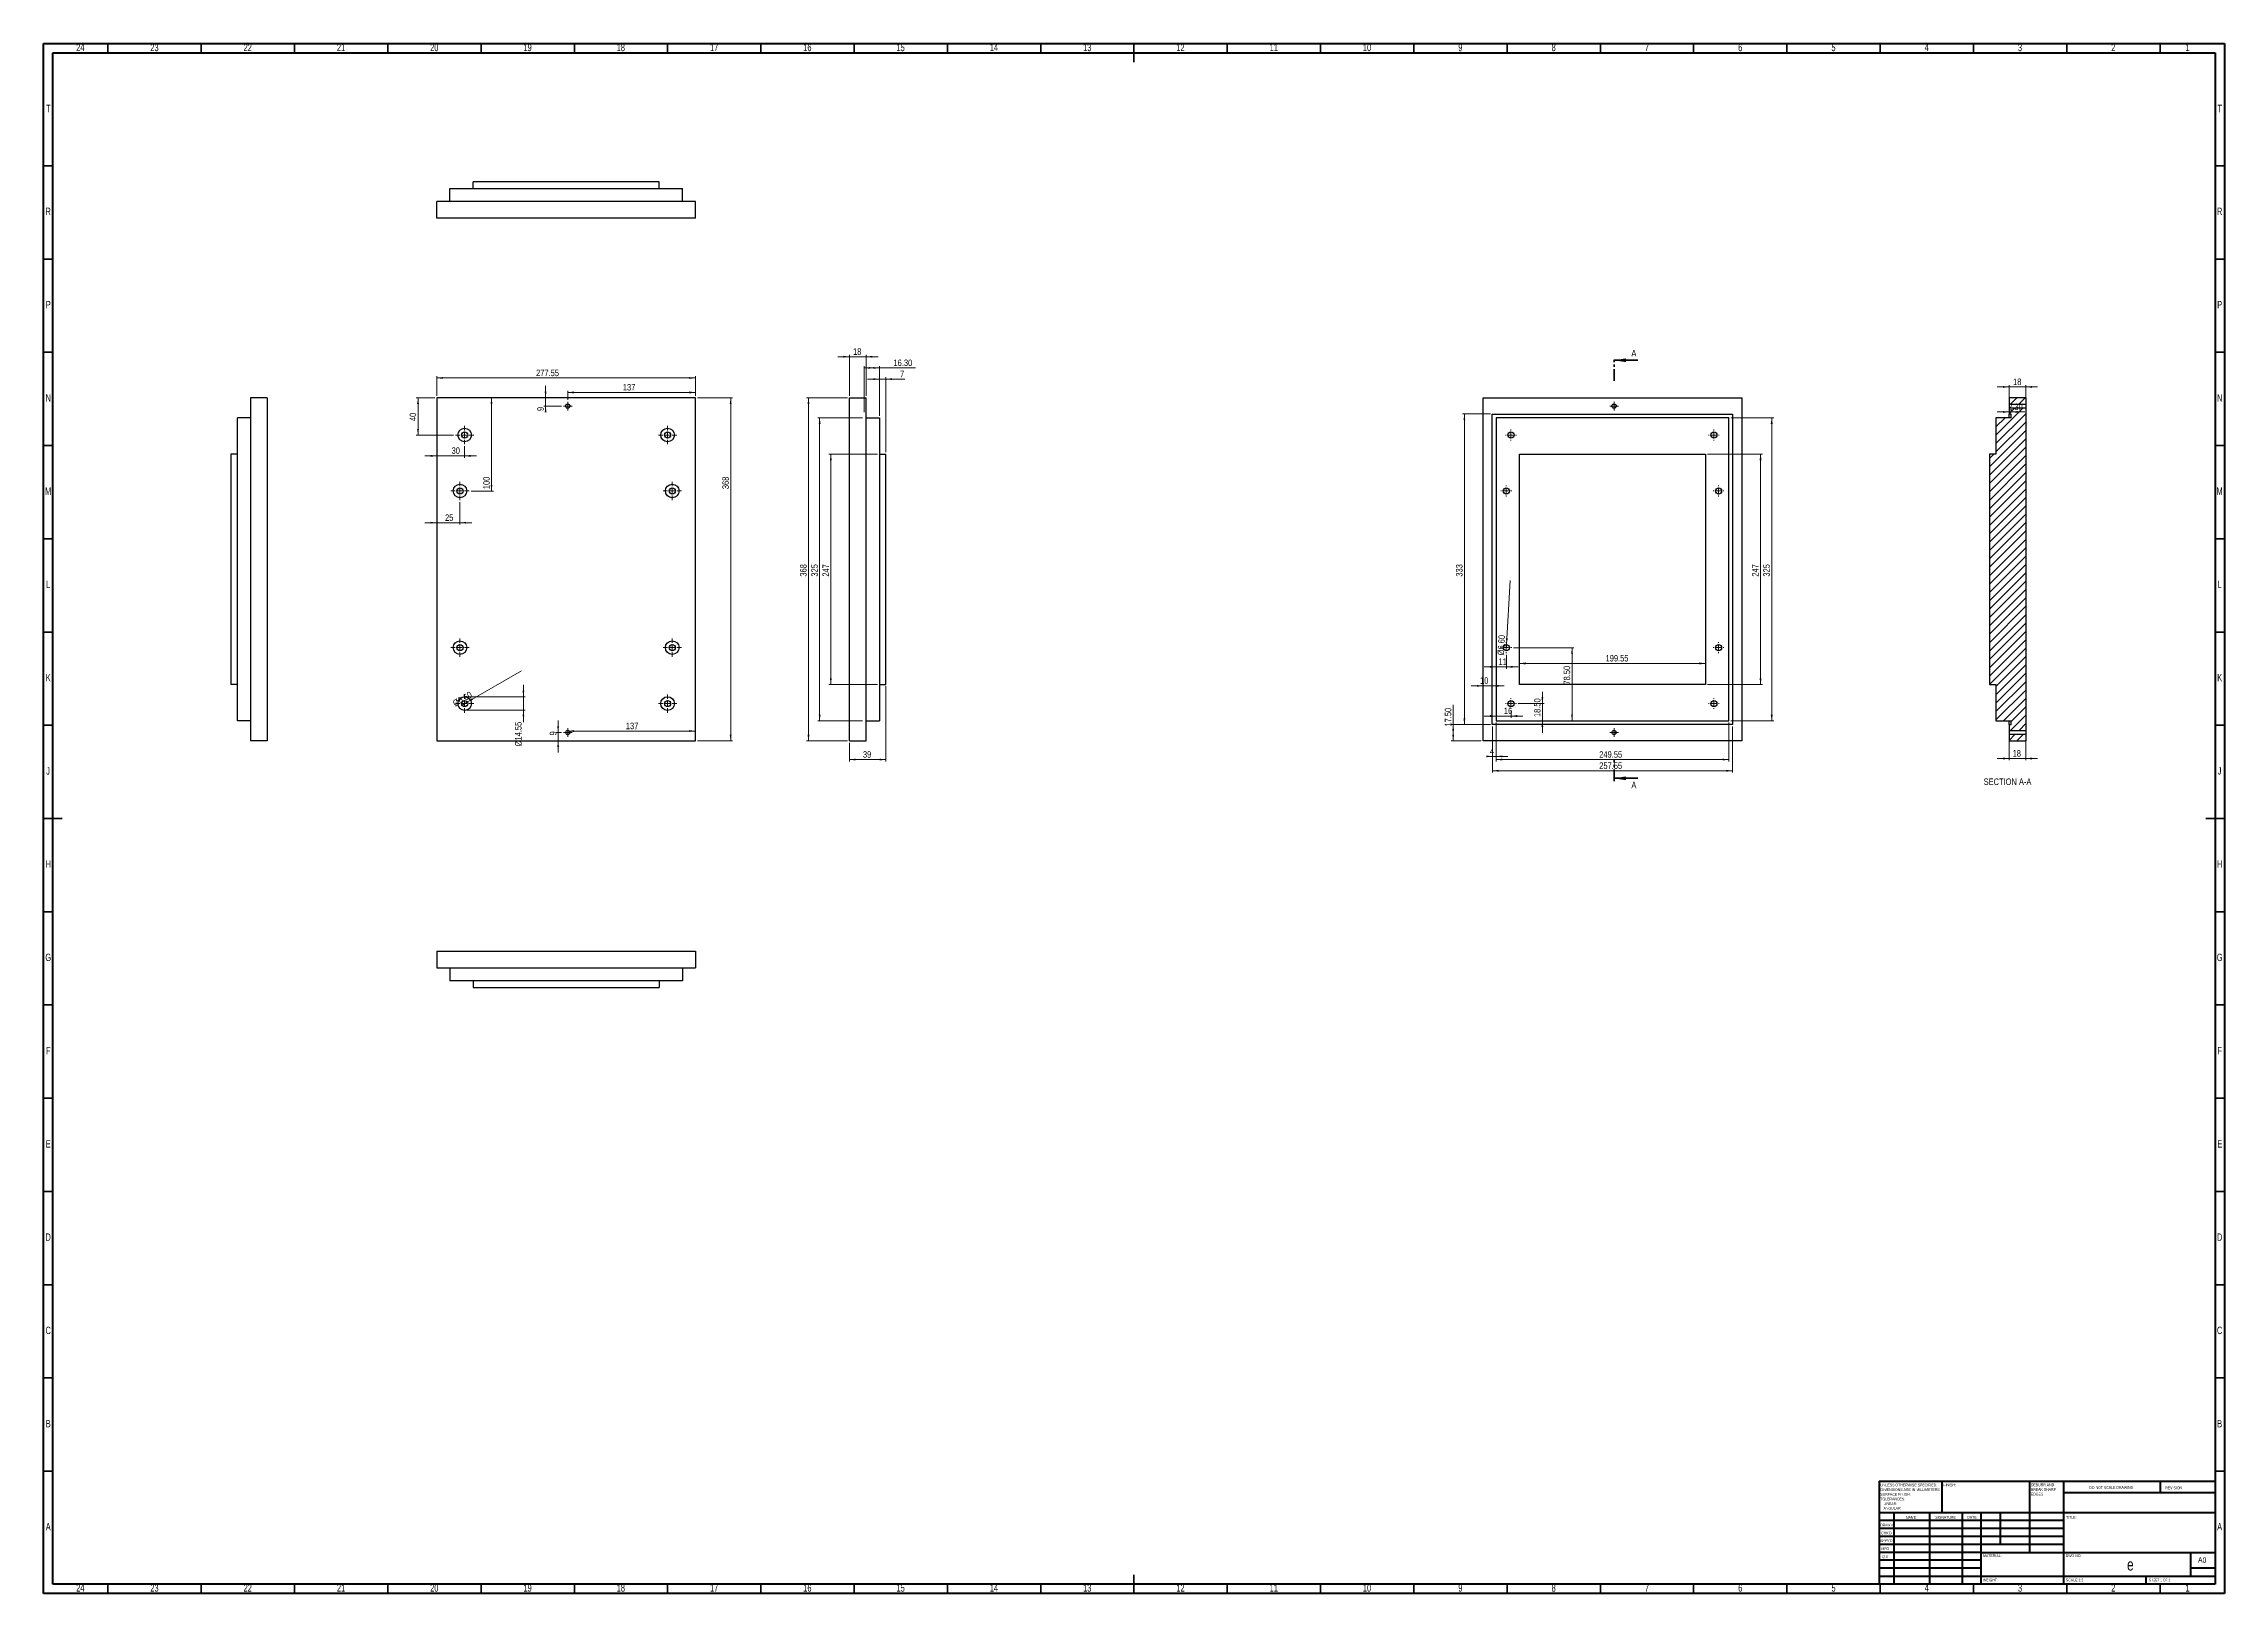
# Model space of a CAD drawing. Header units: millimetres. Extents: x 15 to 1184, y 5 to 836.
import ezdxf

# ---------------------------------------------------------------- set-up
doc = ezdxf.new("R2010")
doc.units = ezdxf.units.MM
doc.linetypes.add('PHANTOM', pattern=[12.7, 6.35, -1.27, 1.27, -1.27, 1.27, -1.27])
doc.styles.add('SLDTEXTSTYLE0', font='TXT', dxfattribs={"width": 0.75})
doc.styles.add('SLDTEXTSTYLE1', font='TXT', dxfattribs={"width": 0.686449})
doc.styles.add('SLDTEXTSTYLE2', font='TXT', dxfattribs={"width": 0.6875})
doc.dimstyles.new('SLDDIMSTYLE0', dxfattribs={"dimtxt": 3.5, "dimasz": 3.302, "dimexe": 0, "dimexo": 0.0625, "dimgap": 0.875, "dimtad": 1, "dimlfac": 2, "dimrnd": 1e-09, "dimzin": 12, "dimdsep": 46, "dimtxsty": 'SLDTEXTSTYLE0', "dimsah": 1, "dimcen": 0.09, "dimadec": 0, "dimazin": 3, "dimtfac": 1, "dimtofl": 0, "dimtmove": 0, "dimatfit": 3, "dimfxl": 0, "dimfrac": 2, "dimtolj": 1, "dimtzin": 12, "dimarcsym": 0})
doc.dimstyles.new('SLDDIMSTYLE1', dxfattribs={"dimtxt": 3.5, "dimasz": 3.302, "dimexe": 0, "dimexo": 0.0625, "dimgap": 0.875, "dimtad": 1, "dimlfac": 2, "dimrnd": 1e-09, "dimzin": 12, "dimdsep": 46, "dimtxsty": 'SLDTEXTSTYLE0', "dimsah": 1, "dimcen": 0.09, "dimadec": 0, "dimazin": 3, "dimtfac": 1, "dimtmove": 0, "dimatfit": 0, "dimfxl": 0, "dimfrac": 2, "dimtolj": 1, "dimtzin": 12, "dimarcsym": 0})
doc.dimstyles.new('SLDDIMSTYLE2', dxfattribs={"dimtxt": 3.5, "dimasz": 3.302, "dimexe": 0, "dimexo": 0.0625, "dimgap": 0.875, "dimtad": 1, "dimlfac": 2, "dimrnd": 1e-09, "dimzin": 4, "dimdsep": 46, "dimtxsty": 'SLDTEXTSTYLE0', "dimblk1": 'NONE', "dimsah": 1, "dimcen": 0, "dimadec": 0, "dimazin": 1, "dimtfac": 1, "dimtmove": 0, "dimatfit": 3, "dimldrblk": 'NONE', "dimfxl": 0, "dimfrac": 2, "dimtolj": 1, "dimtzin": 12, "dimarcsym": 0})
doc.dimstyles.new('SLDDIMSTYLE3', dxfattribs={"dimtxt": 3.5, "dimasz": 3.302, "dimexe": 0, "dimexo": 0.0625, "dimgap": 0.875, "dimtad": 1, "dimlfac": 2, "dimrnd": 1e-09, "dimzin": 4, "dimdsep": 46, "dimtxsty": 'SLDTEXTSTYLE0', "dimsah": 1, "dimcen": 0.09, "dimadec": 0, "dimazin": 1, "dimtfac": 1, "dimtofl": 0, "dimtmove": 0, "dimatfit": 3, "dimfxl": 0, "dimfrac": 2, "dimtolj": 1, "dimtzin": 12, "dimarcsym": 0})
doc.dimstyles.new('SLDDIMSTYLE4', dxfattribs={"dimtxt": 3.5, "dimasz": 3.302, "dimexe": 0, "dimexo": 0.0625, "dimgap": 0.875, "dimtad": 1, "dimlfac": 2, "dimrnd": 1e-09, "dimzin": 4, "dimdsep": 46, "dimtxsty": 'SLDTEXTSTYLE0', "dimsah": 1, "dimcen": 0.09, "dimadec": 0, "dimazin": 1, "dimtfac": 1, "dimtmove": 0, "dimatfit": 0, "dimfxl": 0, "dimfrac": 2, "dimtolj": 1, "dimtzin": 12, "dimarcsym": 0})

msp = doc.modelspace()

# ---------------------------------------------------------------- texts
at = {"color": 7, "linetype": 'Continuous', "lineweight": 0}
for s, insert, char_height, attachment_point, style in [('24', (34.6701, 835.9205), 3.96875, 2, 'SLDTEXTSTYLE0'), ('23', (74.4201, 835.9205), 3.96875, 2, 'SLDTEXTSTYLE0'), ('22', (124.4201, 835.9205), 3.96875, 2, 'SLDTEXTSTYLE0'), ('21', (174.4201, 835.9205), 3.96875, 2, 'SLDTEXTSTYLE0'), ('20', (224.4201, 835.9205), 3.96875, 2, 'SLDTEXTSTYLE0'), ('19', (274.4201, 835.9205), 3.96875, 2, 'SLDTEXTSTYLE0'), ('18', (324.4201, 835.9205), 3.96875, 2, 'SLDTEXTSTYLE0'), ('17', (374.4201, 835.9205), 3.96875, 2, 'SLDTEXTSTYLE0'), ('16', (424.4201, 835.9205), 3.96875, 2, 'SLDTEXTSTYLE0'), ('15', (474.4201, 835.9205), 3.96875, 2, 'SLDTEXTSTYLE0'), ('14', (524.4201, 835.9205), 3.96875, 2, 'SLDTEXTSTYLE0'), ('13', (574.4201, 835.9205), 3.96875, 2, 'SLDTEXTSTYLE0'), ('12', (624.4201, 835.9205), 3.96875, 2, 'SLDTEXTSTYLE0'), ('11', (674.4201, 835.9205), 3.96875, 2, 'SLDTEXTSTYLE0'), ('10', (724.4201, 835.9205), 3.96875, 2, 'SLDTEXTSTYLE0'), ('9', (774.46, 835.9205), 3.9688, 2, 'SLDTEXTSTYLE0'), ('8', (824.46, 835.9205), 3.9688, 2, 'SLDTEXTSTYLE0'), ('7', (874.46, 835.9205), 3.9688, 2, 'SLDTEXTSTYLE0'), ('6', (924.46, 835.9205), 3.9688, 2, 'SLDTEXTSTYLE0'), ('5', (974.46, 835.9205), 3.9688, 2, 'SLDTEXTSTYLE0'), ('4', (1024.46, 835.9205), 3.9688, 2, 'SLDTEXTSTYLE0'), ('3', (1074.46, 835.9205), 3.9688, 2, 'SLDTEXTSTYLE0'), ('2', (1124.46, 835.9205), 3.9688, 2, 'SLDTEXTSTYLE0'), ('1', (1164.21, 835.9205), 3.9688, 2, 'SLDTEXTSTYLE0'), ('T', (17.5501, 803.1705), 3.9688, 2, 'SLDTEXTSTYLE0'), ('T', (1181.5501, 803.1705), 3.9688, 2, 'SLDTEXTSTYLE0'), ('R', (17.4444, 748.0166), 3.9688, 2, 'SLDTEXTSTYLE0'), ('R', (1181.4444, 748.0166), 3.9688, 2, 'SLDTEXTSTYLE0'), ('P', (17.4848, 698.0166), 3.9688, 2, 'SLDTEXTSTYLE0'), ('P', (1181.4848, 698.0166), 3.9688, 2, 'SLDTEXTSTYLE0'), ('N', (17.4637, 648.0166), 3.9688, 2, 'SLDTEXTSTYLE0'), ('N', (1181.4637, 648.0166), 3.9688, 2, 'SLDTEXTSTYLE0'), ('M', (17.4237, 598.0166), 3.9688, 2, 'SLDTEXTSTYLE0'), ('M', (1181.4237, 598.0166), 3.9688, 2, 'SLDTEXTSTYLE0'), ('L', (17.4545, 548.0166), 3.9688, 2, 'SLDTEXTSTYLE0'), ('L', (1181.4545, 548.0166), 3.9688, 2, 'SLDTEXTSTYLE0'), ('K', (17.4885, 498.0166), 3.9688, 2, 'SLDTEXTSTYLE0'), ('K', (1181.4885, 498.0166), 3.9688, 2, 'SLDTEXTSTYLE0'), ('J', (17.4031, 448.0166), 3.9688, 2, 'SLDTEXTSTYLE0'), ('J', (1181.4031, 448.0166), 3.9688, 2, 'SLDTEXTSTYLE0'), ('SECTION A-A', (1067.7486, 441.958), 3.5, 2, 'SLDTEXTSTYLE0'), ('H', (17.4904, 398.0166), 3.9688, 2, 'SLDTEXTSTYLE0'), ('H', (1181.4904, 398.0166), 3.9688, 2, 'SLDTEXTSTYLE0'), ('G', (17.4867, 348.0166), 3.9688, 2, 'SLDTEXTSTYLE0'), ('G', (1181.4867, 348.0166), 3.9688, 2, 'SLDTEXTSTYLE0'), ('F', (17.4577, 298.0166), 3.9688, 2, 'SLDTEXTSTYLE0'), ('F', (1181.4577, 298.0166), 3.9688, 2, 'SLDTEXTSTYLE0'), ('E', (17.5078, 248.0166), 3.9688, 2, 'SLDTEXTSTYLE0'), ('E', (1181.5078, 248.0166), 3.9688, 2, 'SLDTEXTSTYLE0'), ('D', (17.4527, 198.0166), 3.9688, 2, 'SLDTEXTSTYLE0'), ('D', (1181.4527, 198.0166), 3.9688, 2, 'SLDTEXTSTYLE0'), ('C', (17.4587, 148.0166), 3.9688, 2, 'SLDTEXTSTYLE0'), ('C', (1181.4587, 148.0166), 3.9688, 2, 'SLDTEXTSTYLE0'), ('B', (17.4706, 98.0166), 3.9688, 2, 'SLDTEXTSTYLE0'), ('B', (1181.4706, 98.0166), 3.9688, 2, 'SLDTEXTSTYLE0'), ('FINISH:', (1033.3713, 63.9193), 1.5, 1, 'SLDTEXTSTYLE0'), ('DO NOT SCALE DRAWING', (1111.6146, 62.533), 1.5, 1, 'SLDTEXTSTYLE0'), ('REVISION', (1152.3276, 62.3349), 1.5, 1, 'SLDTEXTSTYLE0'), ('A', (17.4637, 42.7666), 3.9688, 2, 'SLDTEXTSTYLE0'), ('DRAWN', (999.6434, 42.3848), 1.5, 1, 'SLDTEXTSTYLE1'), ("CHK'D", (999.9392, 38.1619), 1.5, 1, 'SLDTEXTSTYLE0'), ('NAME', (1013.3222, 46.5015), 1.5, 1, 'SLDTEXTSTYLE0'), ('SIGNATURE', (1029.0336, 46.5618), 1.5, 1, 'SLDTEXTSTYLE0'), ('DATE', (1046.2147, 46.5762), 1.5, 1, 'SLDTEXTSTYLE0'), ('TITLE:', (1099.0902, 46.5762), 1.5, 1, 'SLDTEXTSTYLE0'), ('A', (1181.4637, 42.7666), 3.9688, 2, 'SLDTEXTSTYLE0'), ("APPV'D", (999.4017, 34.0659), 1.5, 1, 'SLDTEXTSTYLE0'), ('MFG', (1000.124, 29.7158), 1.5, 1, 'SLDTEXTSTYLE0'), ('Q.A', (1000.509, 25.5047), 1.5, 1, 'SLDTEXTSTYLE0'), ('MATERIAL:', (1054.6459, 25.9861), 1.5, 1, 'SLDTEXTSTYLE0'), ('DWG NO.', (1098.953, 25.9861), 1.5, 1, 'SLDTEXTSTYLE0'), ('A0', (1169.8712, 24.4064), 2.91042, 1, 'SLDTEXTSTYLE0'), ('WEIGHT:', (1054.6178, 12.9493), 1.4986, 1, 'SLDTEXTSTYLE0'), ('SCALE:1:2', (1099.074, 12.9001), 1.5, 1, 'SLDTEXTSTYLE0'), ('e', (1133.6041, 23.6069), 6.35, 2, 'SLDTEXTSTYLE0'), ('SHEET 1 OF 1', (1143.4783, 12.9001), 1.5, 1, 'SLDTEXTSTYLE2'), ('24', (34.6701, 9.9205), 3.96875, 2, 'SLDTEXTSTYLE0'), ('23', (74.4201, 9.9205), 3.96875, 2, 'SLDTEXTSTYLE0'), ('22', (124.4201, 9.9205), 3.96875, 2, 'SLDTEXTSTYLE0'), ('21', (174.4201, 9.9205), 3.96875, 2, 'SLDTEXTSTYLE0'), ('20', (224.4201, 9.9205), 3.96875, 2, 'SLDTEXTSTYLE0'), ('19', (274.4201, 9.9205), 3.96875, 2, 'SLDTEXTSTYLE0'), ('18', (324.4201, 9.9205), 3.96875, 2, 'SLDTEXTSTYLE0'), ('17', (374.4201, 9.9205), 3.96875, 2, 'SLDTEXTSTYLE0'), ('16', (424.4201, 9.9205), 3.96875, 2, 'SLDTEXTSTYLE0'), ('15', (474.4201, 9.9205), 3.96875, 2, 'SLDTEXTSTYLE0'), ('14', (524.4201, 9.9205), 3.96875, 2, 'SLDTEXTSTYLE0'), ('13', (574.4201, 9.9205), 3.96875, 2, 'SLDTEXTSTYLE0'), ('12', (624.4201, 9.9205), 3.96875, 2, 'SLDTEXTSTYLE0'), ('11', (674.4201, 9.9205), 3.96875, 2, 'SLDTEXTSTYLE0'), ('10', (724.4201, 9.9205), 3.96875, 2, 'SLDTEXTSTYLE0'), ('9', (774.46, 9.9205), 3.9688, 2, 'SLDTEXTSTYLE0'), ('8', (824.46, 9.9205), 3.9688, 2, 'SLDTEXTSTYLE0'), ('7', (874.46, 9.9205), 3.9688, 2, 'SLDTEXTSTYLE0'), ('6', (924.46, 9.9205), 3.9688, 2, 'SLDTEXTSTYLE0'), ('5', (974.46, 9.9205), 3.9688, 2, 'SLDTEXTSTYLE0'), ('4', (1024.46, 9.9205), 3.9688, 2, 'SLDTEXTSTYLE0'), ('3', (1074.46, 9.9205), 3.9688, 2, 'SLDTEXTSTYLE0'), ('2', (1124.46, 9.9205), 3.9688, 2, 'SLDTEXTSTYLE0'), ('1', (1164.21, 9.9205), 3.9688, 2, 'SLDTEXTSTYLE0')]:
    msp.add_mtext(s, dxfattribs=dict(at, insert=insert, char_height=char_height, attachment_point=attachment_point, style=style))
at = {"color": 7, "linetype": 'Continuous', "char_height": 3.5, "attachment_point": 1, "style": 'SLDTEXTSTYLE0'}
for insert in [(866.1248, 671.7348), (866.1248, 440.1995)]:
    msp.add_mtext('A', dxfattribs=dict(at, insert=insert))

# ---------------------------------------------------------------- blocks, each defined once
blk = doc.blocks.new('SW_NOTE_0')
at = {"color": 0, "linetype": 'Continuous', "lineweight": 0, "char_height": 1.5, "attachment_point": 1, "style": 'SLDTEXTSTYLE0'}
for s, insert in [('UNLESS OTHERWISE SPECIFIED:', (0, 1.9)), ('TOLERANCES:', (0, -5.6)), ('DIMENSIONS ARE IN MILLIMETERS', (0, -0.6)), ('SURFACE FINISH:', (0, -3.1)), ('ANGULAR:', (1.7, -10.6)), ('LINEAR:', (1.7, -8.1))]:
    blk.add_mtext(s, dxfattribs=dict(at, insert=insert))
blk = doc.blocks.new('SW_NOTE_1')
at = {"color": 0, "linetype": 'Continuous', "lineweight": 0, "char_height": 1.5, "attachment_point": 1, "style": 'SLDTEXTSTYLE0'}
for s, insert in [('DEBURR AND', (0, 1.9)), ('BREAK SHARP', (0, -0.6)), ('EDGES', (0, -3.1))]:
    blk.add_mtext(s, dxfattribs=dict(at, insert=insert))
blk = doc.blocks.new('_D')
at = {"color": 7, "linetype": 'Continuous', "lineweight": 18}
for p, q in [((225.7, 647.1), (225.7, 657.7)), ((364.5, 656.7), (225.7, 656.7)), ((364.5, 647.1), (364.5, 657.7))]:
    blk.add_line(p, q, dxfattribs=at)
for points in [[(225.7, 656.7), (229, 656.2), (229, 657.2)], [(364.5, 656.7), (361.2, 657.2), (361.2, 656.2)]]:
    blk.add_solid(points, dxfattribs=at)
at = {"color": 7, "linetype": 'Continuous', "lineweight": 18, "insert": (279, 661.2), "char_height": 3.5, "attachment_point": 1, "style": 'SLDTEXTSTYLE0'}
blk.add_mtext('277.55', dxfattribs=at)
blk = doc.blocks.new('_D_1')
at = {"color": 7, "linetype": 'Continuous', "lineweight": 18}
for p, q in [((365.5, 646.1), (384.3, 646.1)), ((383.3, 462.1), (383.3, 646.1)), ((365.5, 462.1), (384.3, 462.1))]:
    blk.add_line(p, q, dxfattribs=at)
for points in [[(383.3, 646.1), (382.8, 642.8), (383.8, 642.8)], [(383.3, 462.1), (383.8, 465.4), (382.8, 465.4)]]:
    blk.add_solid(points, dxfattribs=at)
at = {"color": 7, "linetype": 'Continuous', "lineweight": 18, "insert": (378.8, 597.1), "char_height": 3.5, "attachment_point": 1, "rotation": 90, "style": 'SLDTEXTSTYLE0'}
blk.add_mtext('368', dxfattribs=at)
blk = doc.blocks.new('_D_2')
at = {"color": 7, "linetype": 'Continuous', "lineweight": 18}
for p, q in [((364.5, 463.1), (364.5, 468.4)), ((296, 467.4), (364.5, 467.4))]:
    blk.add_line(p, q, dxfattribs=at)
for points in [[(296, 467.4), (299.3, 466.9), (299.3, 467.9)], [(364.5, 467.4), (361.2, 467.9), (361.2, 466.9)]]:
    blk.add_solid(points, dxfattribs=at)
at = {"color": 7, "linetype": 'Continuous', "lineweight": 18, "insert": (327.1, 471.9), "char_height": 3.5, "attachment_point": 1, "style": 'SLDTEXTSTYLE0'}
blk.add_mtext('137', dxfattribs=at)
blk = doc.blocks.new('_D_3')
at = {"color": 7, "linetype": 'Continuous', "lineweight": 18}
for p, q in [((290.8, 466.6), (290.8, 473)), ((292.6, 466.6), (289.8, 466.6)), ((290.8, 466.6), (290.8, 462.1)), ((290.8, 462.1), (290.8, 455.8))]:
    blk.add_line(p, q, dxfattribs=at)
for points in [[(290.8, 466.6), (291.3, 469.9), (290.3, 469.9)], [(290.8, 462.1), (290.3, 458.8), (291.3, 458.8)]]:
    blk.add_solid(points, dxfattribs=at)
at = {"color": 7, "linetype": 'Continuous', "lineweight": 18, "insert": (286.3, 465), "char_height": 3.5, "attachment_point": 1, "rotation": 90, "style": 'SLDTEXTSTYLE0'}
blk.add_mtext('9', dxfattribs=at)
blk = doc.blocks.new('_D_4')
at = {"color": 7, "linetype": 'Continuous', "lineweight": 18}
for p, q in [((284.1, 646.1), (284.1, 652.5)), ((284.1, 641.6), (284.1, 646.1)), ((292.6, 641.6), (283.1, 641.6)), ((284.1, 641.6), (284.1, 639))]:
    blk.add_line(p, q, dxfattribs=at)
for points in [[(284.1, 646.1), (284.6, 649.4), (283.6, 649.4)], [(284.1, 641.6), (283.6, 638.3), (284.6, 638.3)]]:
    blk.add_solid(points, dxfattribs=at)
at = {"color": 7, "linetype": 'Continuous', "lineweight": 18, "insert": (279.6, 639), "char_height": 3.5, "attachment_point": 1, "rotation": 90, "style": 'SLDTEXTSTYLE0'}
blk.add_mtext('9', dxfattribs=at)
blk = doc.blocks.new('_D_5')
at = {"color": 7, "linetype": 'Continuous', "lineweight": 18}
for p, q in [((224.7, 646.1), (214.7, 646.1)), ((215.7, 626.1), (215.7, 646.1)), ((234.8, 626.1), (214.7, 626.1))]:
    blk.add_line(p, q, dxfattribs=at)
for points in [[(215.7, 646.1), (215.2, 642.8), (216.2, 642.8)], [(215.7, 626.1), (216.2, 629.4), (215.2, 629.4)]]:
    blk.add_solid(points, dxfattribs=at)
at = {"color": 7, "linetype": 'Continuous', "lineweight": 18, "insert": (211.2, 633.6), "char_height": 3.5, "attachment_point": 1, "rotation": 90, "style": 'SLDTEXTSTYLE0'}
blk.add_mtext('40', dxfattribs=at)
blk = doc.blocks.new('_D_6')
at = {"color": 7, "linetype": 'Continuous', "lineweight": 18}
for p, q in [((240.7, 620.2), (240.7, 613.9)), ((225.7, 614.9), (219.4, 614.9)), ((240.7, 614.9), (225.7, 614.9)), ((240.7, 614.9), (247.1, 614.9))]:
    blk.add_line(p, q, dxfattribs=at)
for points in [[(225.7, 614.9), (222.4, 615.5), (222.4, 614.4)], [(240.7, 614.9), (244, 614.4), (244, 615.5)]]:
    blk.add_solid(points, dxfattribs=at)
at = {"color": 7, "linetype": 'Continuous', "lineweight": 18, "insert": (233.7, 619.5), "char_height": 3.5, "attachment_point": 1, "style": 'SLDTEXTSTYLE0'}
blk.add_mtext('30', dxfattribs=at)
blk = doc.blocks.new('_D_7')
at = {"color": 7, "linetype": 'Continuous', "lineweight": 18}
for p, q in [((238.2, 590.2), (238.2, 578.1)), ((225.7, 579.1), (219.4, 579.1)), ((238.2, 579.1), (225.7, 579.1)), ((238.2, 579.1), (244.6, 579.1))]:
    blk.add_line(p, q, dxfattribs=at)
for points in [[(225.7, 579.1), (222.4, 579.6), (222.4, 578.6)], [(238.2, 579.1), (241.5, 578.6), (241.5, 579.6)]]:
    blk.add_solid(points, dxfattribs=at)
at = {"color": 7, "linetype": 'Continuous', "lineweight": 18, "insert": (230.2, 583.6), "char_height": 3.5, "attachment_point": 1, "style": 'SLDTEXTSTYLE0'}
blk.add_mtext('25', dxfattribs=at)
blk = doc.blocks.new('_D_8')
at = {"color": 7, "linetype": 'Continuous', "lineweight": 18}
for p, q in [((255.1, 596.1), (255.1, 646.1)), ((244.1, 596.1), (256.1, 596.1))]:
    blk.add_line(p, q, dxfattribs=at)
for points in [[(255.1, 646.1), (254.6, 642.8), (255.6, 642.8)], [(255.1, 596.1), (255.6, 599.4), (254.6, 599.4)]]:
    blk.add_solid(points, dxfattribs=at)
at = {"color": 7, "linetype": 'Continuous', "lineweight": 18, "insert": (250.6, 597.1), "char_height": 3.5, "attachment_point": 1, "rotation": 90, "style": 'SLDTEXTSTYLE0'}
blk.add_mtext('100', dxfattribs=at)
blk = doc.blocks.new('_D_9')
at = {"color": 7, "linetype": 'Continuous', "lineweight": 18}
for p, q in [((296, 645), (296, 649.9)), ((296, 648.9), (364.5, 648.9)), ((364.5, 647.1), (364.5, 649.9))]:
    blk.add_line(p, q, dxfattribs=at)
for points in [[(296, 648.9), (299.3, 648.4), (299.3, 649.5)], [(364.5, 648.9), (361.2, 649.5), (361.2, 648.4)]]:
    blk.add_solid(points, dxfattribs=at)
at = {"color": 7, "linetype": 'Continuous', "lineweight": 18, "insert": (325.5, 653.5), "char_height": 3.5, "attachment_point": 1, "style": 'SLDTEXTSTYLE0'}
blk.add_mtext('137', dxfattribs=at)
blk = doc.blocks.new('_D_10')
at = {"color": 7, "linetype": 'Continuous', "lineweight": 18}
for p, q in [((272.2, 485.8), (272.2, 492.1)), ((241.7, 485.8), (273.2, 485.8)), ((272.2, 485.8), (272.2, 478.5)), ((241.7, 478.5), (273.2, 478.5)), ((272.2, 478.5), (272.2, 472.1))]:
    blk.add_line(p, q, dxfattribs=at)
for points in [[(272.2, 485.8), (272.7, 489.1), (271.7, 489.1)], [(272.2, 478.5), (271.7, 475.2), (272.7, 475.2)]]:
    blk.add_solid(points, dxfattribs=at)
at = {"color": 7, "linetype": 'Continuous', "lineweight": 18, "insert": (267.7, 459.2), "char_height": 3.5, "attachment_point": 1, "rotation": 90, "style": 'SLDTEXTSTYLE0'}
blk.add_mtext('%%c14.55', dxfattribs=at)
blk = doc.blocks.new('_D_11')
at = {"color": 7, "linetype": 'Continuous', "lineweight": 18}
for q in [(271.1, 499.7), (239.3, 481.3)]:
    blk.add_line((242.1, 482.9), q, dxfattribs=at)
blk.add_solid([(242.1, 482.9), (245.2, 484.2), (244.7, 485)], dxfattribs=at)
at = {"color": 7, "linetype": 'Continuous', "lineweight": 18, "insert": (233.9, 483.4), "char_height": 3.5, "attachment_point": 1, "rotation": 30, "style": 'SLDTEXTSTYLE0'}
blk.add_mtext('%%c6.60', dxfattribs=at)
blk = doc.blocks.new('_None')
blk = doc.blocks.new('SW_CENTERMARKSYMBOL_0')
at = {"color": 0, "linetype": 'Continuous', "lineweight": 0}
for p, q in [((-2.5, 0), (-4.88675, 0)), ((0, 0), (-1.25, 0)), ((0, 2.5), (0, 4.88675)), ((0, 0), (0, 1.25)), ((0, 0), (0, -1.25)), ((0, 0), (1.25, 0)), ((2.5, 0), (4.88675, 0)), ((0, -2.5), (0, -4.88675))]:
    blk.add_line(p, q, dxfattribs=at)
blk = doc.blocks.new('SW_CENTERMARKSYMBOL_1')
at = {"color": 0, "linetype": 'Continuous', "lineweight": 0}
for p, q in [((-2.5, 0), (-4.88675, 0)), ((0, 0), (-1.25, 0)), ((0, 2.5), (0, 4.88675)), ((0, 0), (0, 1.25)), ((0, 0), (0, -1.25)), ((0, 0), (1.25, 0)), ((2.5, 0), (4.88675, 0)), ((0, -2.5), (0, -4.88675))]:
    blk.add_line(p, q, dxfattribs=at)
blk = doc.blocks.new('SW_CENTERMARKSYMBOL_2')
at = {"color": 0, "linetype": 'Continuous', "lineweight": 0}
for p, q in [((-2.5, 0), (-4.88675, 0)), ((0, 0), (-1.25, 0)), ((0, 2.5), (0, 4.88675)), ((0, 0), (0, 1.25)), ((0, 0), (0, -1.25)), ((0, 0), (1.25, 0)), ((2.5, 0), (4.88675, 0)), ((0, -2.5), (0, -4.88675))]:
    blk.add_line(p, q, dxfattribs=at)
blk = doc.blocks.new('SW_CENTERMARKSYMBOL_3')
at = {"color": 0, "linetype": 'Continuous', "lineweight": 0}
for p, q in [((-2.5, 0), (-4.88675, 0)), ((0, 0), (-1.25, 0)), ((0, 2.5), (0, 4.88675)), ((0, 0), (0, 1.25)), ((0, 0), (0, -1.25)), ((0, 0), (1.25, 0)), ((2.5, 0), (4.88675, 0)), ((0, -2.5), (0, -4.88675))]:
    blk.add_line(p, q, dxfattribs=at)
blk = doc.blocks.new('SW_CENTERMARKSYMBOL_4')
at = {"color": 0, "linetype": 'Continuous', "lineweight": 0}
for p, q in [((-2.5, 0), (-4.88675, 0)), ((0, 0), (-1.25, 0)), ((0, 2.5), (0, 4.88675)), ((0, 0), (0, 1.25)), ((0, 0), (0, -1.25)), ((0, 0), (1.25, 0)), ((2.5, 0), (4.88675, 0)), ((0, -2.5), (0, -4.88675))]:
    blk.add_line(p, q, dxfattribs=at)
blk = doc.blocks.new('SW_CENTERMARKSYMBOL_5')
at = {"color": 0, "linetype": 'Continuous', "lineweight": 0}
for p, q in [((-2.5, 0), (-4.88675, 0)), ((0, 0), (-1.25, 0)), ((0, 2.5), (0, 4.88675)), ((0, 0), (0, 1.25)), ((0, 0), (0, -1.25)), ((0, 0), (1.25, 0)), ((2.5, 0), (4.88675, 0)), ((0, -2.5), (0, -4.88675))]:
    blk.add_line(p, q, dxfattribs=at)
blk = doc.blocks.new('SW_CENTERMARKSYMBOL_6')
at = {"color": 0, "linetype": 'Continuous', "lineweight": 0}
for p, q in [((-2.5, 0), (-4.88675, 0)), ((0, 0), (-1.25, 0)), ((0, 2.5), (0, 4.88675)), ((0, 0), (0, 1.25)), ((0, 0), (0, -1.25)), ((0, 0), (1.25, 0)), ((2.5, 0), (4.88675, 0)), ((0, -2.5), (0, -4.88675))]:
    blk.add_line(p, q, dxfattribs=at)
blk = doc.blocks.new('SW_CENTERMARKSYMBOL_7')
at = {"color": 0, "linetype": 'Continuous', "lineweight": 0}
for p, q in [((-2.5, 0), (-4.88675, 0)), ((0, 0), (-1.25, 0)), ((0, 2.5), (0, 4.88675)), ((0, 0), (0, 1.25)), ((0, 0), (0, -1.25)), ((0, 0), (1.25, 0)), ((2.5, 0), (4.88675, 0)), ((0, -2.5), (0, -4.88675))]:
    blk.add_line(p, q, dxfattribs=at)
blk = doc.blocks.new('SW_CENTERMARKSYMBOL_8')
at = {"color": 0, "linetype": 'Continuous', "lineweight": 0}
for p, q in [((-1.25, 0), (-2.375, 0)), ((0, 0), (-1.25, 0)), ((0, 1.25), (0, 2.375)), ((0, 0), (0, 1.25)), ((0, 0), (0, -1.25)), ((0, 0), (1.25, 0)), ((1.25, 0), (2.375, 0)), ((0, -1.25), (0, -2.375))]:
    blk.add_line(p, q, dxfattribs=at)
blk = doc.blocks.new('SW_CENTERMARKSYMBOL_9')
at = {"color": 0, "linetype": 'Continuous', "lineweight": 0}
for p, q in [((-1.25, 0), (-2.375, 0)), ((0, 0), (-1.25, 0)), ((0, 1.25), (0, 2.375)), ((0, 0), (0, 1.25)), ((0, 0), (0, -1.25)), ((0, 0), (1.25, 0)), ((1.25, 0), (2.375, 0)), ((0, -1.25), (0, -2.375))]:
    blk.add_line(p, q, dxfattribs=at)
blk = doc.blocks.new('_D_12')
at = {"color": 7, "linetype": 'Continuous', "lineweight": 18}
for p, q in [((447, 668.1), (440.7, 668.1)), ((447, 647.1), (447, 669.1)), ((447, 668.1), (456, 668.1)), ((456, 647.1), (456, 669.1)), ((456, 668.1), (462.4, 668.1))]:
    blk.add_line(p, q, dxfattribs=at)
for points in [[(447, 668.1), (443.7, 668.6), (443.7, 667.6)], [(456, 668.1), (459.3, 667.6), (459.3, 668.6)]]:
    blk.add_solid(points, dxfattribs=at)
at = {"color": 7, "linetype": 'Continuous', "lineweight": 18, "insert": (448.9, 672.6), "char_height": 3.5, "attachment_point": 1, "style": 'SLDTEXTSTYLE0'}
blk.add_mtext('18', dxfattribs=at)
blk = doc.blocks.new('_D_13')
at = {"color": 7, "linetype": 'Continuous', "lineweight": 18}
for p, q in [((454.9, 638.4), (454.9, 663.1)), ((454.9, 662.1), (463, 662.1)), ((463, 636.4), (463, 663.1)), ((463, 662.1), (482.3, 662.1))]:
    blk.add_line(p, q, dxfattribs=at)
for points in [[(454.9, 662.1), (458.2, 661.6), (458.2, 662.6)], [(463, 662.1), (459.7, 662.6), (459.7, 661.6)]]:
    blk.add_solid(points, dxfattribs=at)
at = {"color": 7, "linetype": 'Continuous', "lineweight": 18, "insert": (470.6, 666.6), "char_height": 3.5, "attachment_point": 1, "style": 'SLDTEXTSTYLE0'}
blk.add_mtext('16.30', dxfattribs=at)
blk = doc.blocks.new('_D_14')
at = {"color": 7, "linetype": 'Continuous', "lineweight": 18}
for p, q in [((463, 656.1), (456.7, 656.1)), ((463, 636.4), (463, 657.1)), ((463, 656.1), (466.5, 656.1)), ((466.5, 616.9), (466.5, 657.1)), ((466.5, 656.1), (476.7, 656.1))]:
    blk.add_line(p, q, dxfattribs=at)
for points in [[(463, 656.1), (459.7, 656.6), (459.7, 655.6)], [(466.5, 656.1), (469.8, 655.6), (469.8, 656.6)]]:
    blk.add_solid(points, dxfattribs=at)
at = {"color": 7, "linetype": 'Continuous', "lineweight": 18, "insert": (474.1, 660.6), "char_height": 3.5, "attachment_point": 1, "style": 'SLDTEXTSTYLE0'}
blk.add_mtext('7', dxfattribs=at)
blk = doc.blocks.new('_D_15')
at = {"color": 7, "linetype": 'Continuous', "lineweight": 18}
for p, q in [((466.5, 491.4), (466.5, 451.1)), ((447, 461.1), (447, 451.1)), ((447, 452.1), (466.5, 452.1))]:
    blk.add_line(p, q, dxfattribs=at)
for points in [[(447, 452.1), (450.3, 451.6), (450.3, 452.6)], [(466.5, 452.1), (463.2, 452.6), (463.2, 451.6)]]:
    blk.add_solid(points, dxfattribs=at)
at = {"color": 7, "linetype": 'Continuous', "lineweight": 18, "insert": (454.2, 456.6), "char_height": 3.5, "attachment_point": 1, "style": 'SLDTEXTSTYLE0'}
blk.add_mtext('39', dxfattribs=at)
blk = doc.blocks.new('_D_16')
at = {"color": 7, "linetype": 'Continuous', "lineweight": 18}
for p, q in [((446, 646.1), (424, 646.1)), ((425, 462.1), (425, 646.1)), ((446, 462.1), (424, 462.1))]:
    blk.add_line(p, q, dxfattribs=at)
for points in [[(425, 646.1), (424.5, 642.8), (425.5, 642.8)], [(425, 462.1), (425.5, 465.4), (424.5, 465.4)]]:
    blk.add_solid(points, dxfattribs=at)
at = {"color": 7, "linetype": 'Continuous', "lineweight": 18, "insert": (420.5, 550.2), "char_height": 3.5, "attachment_point": 1, "rotation": 90, "style": 'SLDTEXTSTYLE0'}
blk.add_mtext('368', dxfattribs=at)
blk = doc.blocks.new('_D_17')
at = {"color": 7, "linetype": 'Continuous', "lineweight": 18}
for p, q in [((453.9, 635.4), (430, 635.4)), ((431, 635.4), (431, 472.9)), ((453.9, 472.9), (430, 472.9))]:
    blk.add_line(p, q, dxfattribs=at)
for points in [[(431, 635.4), (430.5, 632.1), (431.5, 632.1)], [(431, 472.9), (431.5, 476.2), (430.5, 476.2)]]:
    blk.add_solid(points, dxfattribs=at)
at = {"color": 7, "linetype": 'Continuous', "lineweight": 18, "insert": (426.5, 550.2), "char_height": 3.5, "attachment_point": 1, "rotation": 90, "style": 'SLDTEXTSTYLE0'}
blk.add_mtext('325', dxfattribs=at)
blk = doc.blocks.new('_D_18')
at = {"color": 7, "linetype": 'Continuous', "lineweight": 18}
for p, q in [((462, 615.9), (436, 615.9)), ((437, 492.4), (437, 615.9)), ((462, 492.4), (436, 492.4))]:
    blk.add_line(p, q, dxfattribs=at)
for points in [[(437, 615.9), (436.5, 612.6), (437.5, 612.6)], [(437, 492.4), (437.5, 495.7), (436.5, 495.7)]]:
    blk.add_solid(points, dxfattribs=at)
at = {"color": 7, "linetype": 'Continuous', "lineweight": 18, "insert": (432.5, 550.2), "char_height": 3.5, "attachment_point": 1, "rotation": 90, "style": 'SLDTEXTSTYLE0'}
blk.add_mtext('247', dxfattribs=at)
blk = doc.blocks.new('_D_19')
at = {"color": 7, "linetype": 'Continuous', "lineweight": 18}
for p, q in [((791.6, 469.9), (791.6, 452.8)), ((793.6, 471.9), (793.6, 452.8)), ((791.6, 453.8), (790.3, 453.8)), ((791.6, 453.8), (793.6, 453.8)), ((793.6, 453.8), (799.9, 453.8))]:
    blk.add_line(p, q, dxfattribs=at)
for points in [[(791.6, 453.8), (788.3, 454.3), (788.3, 453.3)], [(793.6, 453.8), (796.9, 453.3), (796.9, 454.3)]]:
    blk.add_solid(points, dxfattribs=at)
at = {"color": 7, "linetype": 'Continuous', "lineweight": 18, "insert": (790.3, 458.3), "char_height": 3.5, "attachment_point": 1, "style": 'SLDTEXTSTYLE0'}
blk.add_mtext('4', dxfattribs=at)
blk = doc.blocks.new('_D_20')
at = {"color": 7, "linetype": 'Continuous', "lineweight": 18}
for p, q in [((770.6, 470.9), (770.6, 481.5)), ((790.6, 470.9), (769.6, 470.9)), ((770.6, 470.9), (770.6, 462.1)), ((785.6, 462.1), (769.6, 462.1))]:
    blk.add_line(p, q, dxfattribs=at)
for points in [[(770.6, 470.9), (770.1, 467.6), (771.1, 467.6)], [(770.6, 462.1), (771.1, 465.4), (770.1, 465.4)]]:
    blk.add_solid(points, dxfattribs=at)
at = {"color": 7, "linetype": 'Continuous', "lineweight": 18, "insert": (766.1, 469.8), "char_height": 3.5, "attachment_point": 1, "rotation": 90, "style": 'SLDTEXTSTYLE0'}
blk.add_mtext('17.50', dxfattribs=at)
blk = doc.blocks.new('_D_21')
at = {"color": 7, "linetype": 'Continuous', "lineweight": 18}
for p, q in [((786.6, 491.6), (780.2, 491.6)), ((791.6, 491.6), (786.6, 491.6)), ((791.6, 491.6), (797.9, 491.6))]:
    blk.add_line(p, q, dxfattribs=at)
for points in [[(786.6, 491.6), (783.3, 492.1), (783.3, 491.1)], [(791.6, 491.6), (794.9, 491.1), (794.9, 492.1)]]:
    blk.add_solid(points, dxfattribs=at)
at = {"color": 7, "linetype": 'Continuous', "lineweight": 18, "insert": (785, 496.2), "char_height": 3.5, "attachment_point": 1, "style": 'SLDTEXTSTYLE0'}
blk.add_mtext('10', dxfattribs=at)
blk = doc.blocks.new('_D_22')
at = {"color": 7, "linetype": 'Continuous', "lineweight": 18}
for p, q in [((790.6, 637.4), (775.6, 637.4)), ((776.6, 470.9), (776.6, 637.4)), ((790.6, 470.9), (775.6, 470.9))]:
    blk.add_line(p, q, dxfattribs=at)
for points in [[(776.6, 637.4), (776.1, 634.1), (777.1, 634.1)], [(776.6, 470.9), (777.1, 474.2), (776.1, 474.2)]]:
    blk.add_solid(points, dxfattribs=at)
at = {"color": 7, "linetype": 'Continuous', "lineweight": 18, "insert": (772.1, 550.2), "char_height": 3.5, "attachment_point": 1, "rotation": 90, "style": 'SLDTEXTSTYLE0'}
blk.add_mtext('333', dxfattribs=at)
blk = doc.blocks.new('_D_23')
at = {"color": 7, "linetype": 'Continuous', "lineweight": 18}
for p, q in [((791.6, 469.9), (791.6, 445.1)), ((920.4, 469.9), (920.4, 445.1)), ((920.4, 446.1), (791.6, 446.1))]:
    blk.add_line(p, q, dxfattribs=at)
for points in [[(791.6, 446.1), (794.9, 445.6), (794.9, 446.6)], [(920.4, 446.1), (917.1, 446.6), (917.1, 445.6)]]:
    blk.add_solid(points, dxfattribs=at)
at = {"color": 7, "linetype": 'Continuous', "lineweight": 18, "insert": (848.9, 450.6), "char_height": 3.5, "attachment_point": 1, "style": 'SLDTEXTSTYLE0'}
blk.add_mtext('257.55', dxfattribs=at)
blk = doc.blocks.new('_D_24')
at = {"color": 7, "linetype": 'Continuous', "lineweight": 18}
blk.add_line((905.9, 503.6), (806.1, 503.6), dxfattribs=at)
for points in [[(806.1, 503.6), (809.4, 503.1), (809.4, 504.2)], [(905.9, 503.6), (902.6, 504.2), (902.6, 503.1)]]:
    blk.add_solid(points, dxfattribs=at)
at = {"color": 7, "linetype": 'Continuous', "lineweight": 18, "insert": (852.3, 508.2), "char_height": 3.5, "attachment_point": 1, "style": 'SLDTEXTSTYLE0'}
blk.add_mtext('199.55', dxfattribs=at)
blk = doc.blocks.new('_D_25')
at = {"color": 7, "linetype": 'Continuous', "lineweight": 18}
for p, q in [((906.9, 615.9), (936.4, 615.9)), ((935.4, 615.9), (935.4, 492.4)), ((906.9, 492.4), (936.4, 492.4))]:
    blk.add_line(p, q, dxfattribs=at)
for points in [[(935.4, 615.9), (934.8, 612.6), (935.9, 612.6)], [(935.4, 492.4), (935.9, 495.7), (934.8, 495.7)]]:
    blk.add_solid(points, dxfattribs=at)
at = {"color": 7, "linetype": 'Continuous', "lineweight": 18, "insert": (930.8, 550.2), "char_height": 3.5, "attachment_point": 1, "rotation": 90, "style": 'SLDTEXTSTYLE0'}
blk.add_mtext('247', dxfattribs=at)
blk = doc.blocks.new('_D_26')
at = {"color": 7, "linetype": 'Continuous', "lineweight": 18}
for p, q in [((919.4, 635.4), (942.4, 635.4)), ((941.4, 472.9), (941.4, 635.4)), ((919.4, 472.9), (942.4, 472.9))]:
    blk.add_line(p, q, dxfattribs=at)
for points in [[(941.4, 635.4), (940.8, 632.1), (941.9, 632.1)], [(941.4, 472.9), (941.9, 476.2), (940.8, 476.2)]]:
    blk.add_solid(points, dxfattribs=at)
at = {"color": 7, "linetype": 'Continuous', "lineweight": 18, "insert": (936.8, 550.2), "char_height": 3.5, "attachment_point": 1, "rotation": 90, "style": 'SLDTEXTSTYLE0'}
blk.add_mtext('325', dxfattribs=at)
blk = doc.blocks.new('_D_27')
at = {"color": 7, "linetype": 'Continuous', "lineweight": 18}
for p, q in [((793.6, 471.9), (793.6, 451.1)), ((918.4, 471.9), (918.4, 451.1)), ((793.6, 452.1), (918.4, 452.1))]:
    blk.add_line(p, q, dxfattribs=at)
for points in [[(793.6, 452.1), (796.9, 451.6), (796.9, 452.6)], [(918.4, 452.1), (915.1, 452.6), (915.1, 451.6)]]:
    blk.add_solid(points, dxfattribs=at)
at = {"color": 7, "linetype": 'Continuous', "lineweight": 18, "insert": (848.9, 456.6), "char_height": 3.5, "attachment_point": 1, "style": 'SLDTEXTSTYLE0'}
blk.add_mtext('249.55', dxfattribs=at)
blk = doc.blocks.new('_D_28')
at = {"color": 7, "linetype": 'Continuous', "lineweight": 18}
for p, q in [((805.5, 482.1), (819.4, 482.1)), ((818.4, 482.1), (818.4, 488.5)), ((818.4, 482.1), (818.4, 472.9)), ((818.4, 472.9), (818.4, 466.5))]:
    blk.add_line(p, q, dxfattribs=at)
for points in [[(818.4, 482.1), (818.9, 485.4), (817.9, 485.4)], [(818.4, 472.9), (817.9, 469.6), (818.9, 469.6)]]:
    blk.add_solid(points, dxfattribs=at)
at = {"color": 7, "linetype": 'Continuous', "lineweight": 18, "insert": (813.9, 474.9), "char_height": 3.5, "attachment_point": 1, "rotation": 90, "style": 'SLDTEXTSTYLE0'}
blk.add_mtext('18.50', dxfattribs=at)
blk = doc.blocks.new('_D_29')
at = {"color": 7, "linetype": 'Continuous', "lineweight": 18}
for p, q in [((793.6, 475.4), (787.2, 475.4)), ((801.6, 475.4), (793.6, 475.4)), ((801.6, 478.2), (801.6, 474.4)), ((801.6, 475.4), (807.9, 475.4))]:
    blk.add_line(p, q, dxfattribs=at)
for points in [[(793.6, 475.4), (790.3, 476), (790.3, 474.9)], [(801.6, 475.4), (804.9, 474.9), (804.9, 476)]]:
    blk.add_solid(points, dxfattribs=at)
at = {"color": 7, "linetype": 'Continuous', "lineweight": 18, "insert": (797.8, 480), "char_height": 3.5, "attachment_point": 1, "style": 'SLDTEXTSTYLE0'}
blk.add_mtext('16', dxfattribs=at)
blk = doc.blocks.new('_D_30')
at = {"color": 7, "linetype": 'Continuous', "lineweight": 18}
for p, q in [((799.1, 508.2), (799.1, 500.8)), ((793.6, 501.8), (787.2, 501.8)), ((799.1, 501.8), (793.6, 501.8)), ((799.1, 501.8), (805.4, 501.8))]:
    blk.add_line(p, q, dxfattribs=at)
for points in [[(793.6, 501.8), (790.3, 502.3), (790.3, 501.3)], [(799.1, 501.8), (802.4, 501.3), (802.4, 502.3)]]:
    blk.add_solid(points, dxfattribs=at)
at = {"color": 7, "linetype": 'Continuous', "lineweight": 18, "insert": (794.9, 506.3), "char_height": 3.5, "attachment_point": 1, "style": 'SLDTEXTSTYLE0'}
blk.add_mtext('11', dxfattribs=at)
blk = doc.blocks.new('_D_31')
at = {"color": 7, "linetype": 'Continuous', "lineweight": 18}
for p, q in [((803, 512.1), (835.3, 512.1)), ((834.3, 512.1), (834.3, 472.9))]:
    blk.add_line(p, q, dxfattribs=at)
for points in [[(834.3, 512.1), (833.8, 508.8), (834.8, 508.8)], [(834.3, 472.9), (834.8, 476.2), (833.8, 476.2)]]:
    blk.add_solid(points, dxfattribs=at)
at = {"color": 7, "linetype": 'Continuous', "lineweight": 18, "insert": (829.8, 492.3), "char_height": 3.5, "attachment_point": 1, "rotation": 90, "style": 'SLDTEXTSTYLE0'}
blk.add_mtext('78.50', dxfattribs=at)
blk = doc.blocks.new('_D_32')
at = {"color": 7, "linetype": 'Continuous', "lineweight": 18}
for q in [(801.1, 548.1), (799, 510.5)]:
    blk.add_line((799.2, 513.8), q, dxfattribs=at)
blk.add_solid([(799.2, 513.8), (799.9, 517), (798.9, 517.1)], dxfattribs=at)
at = {"color": 7, "linetype": 'Continuous', "lineweight": 18, "insert": (794.3, 508.1), "char_height": 3.5, "attachment_point": 1, "rotation": 86.8007, "style": 'SLDTEXTSTYLE0'}
blk.add_mtext('%%c6.60', dxfattribs=at)
blk = doc.blocks.new('SW_CENTERMARKSYMBOL_10')
at = {"color": 0, "linetype": 'Continuous', "lineweight": 0}
for p, q in [((-2.5, 0), (-2.9, 0)), ((0, 0), (-1.25, 0)), ((0, 2.5), (0, 2.9)), ((0, 0), (0, 1.25)), ((0, 0), (0, -1.25)), ((0, 0), (1.25, 0)), ((2.5, 0), (2.9, 0)), ((0, -2.5), (0, -2.9))]:
    blk.add_line(p, q, dxfattribs=at)
blk = doc.blocks.new('SW_CENTERMARKSYMBOL_11')
at = {"color": 0, "linetype": 'Continuous', "lineweight": 0}
for p, q in [((-2.5, 0), (-2.9, 0)), ((0, 0), (-1.25, 0)), ((0, 2.5), (0, 2.9)), ((0, 0), (0, 1.25)), ((0, 0), (0, -1.25)), ((0, 0), (1.25, 0)), ((2.5, 0), (2.9, 0)), ((0, -2.5), (0, -2.9))]:
    blk.add_line(p, q, dxfattribs=at)
blk = doc.blocks.new('SW_CENTERMARKSYMBOL_12')
at = {"color": 0, "linetype": 'Continuous', "lineweight": 0}
for p, q in [((-2.5, 0), (-2.9, 0)), ((0, 0), (-1.25, 0)), ((0, 2.5), (0, 2.9)), ((0, 0), (0, 1.25)), ((0, 0), (0, -1.25)), ((0, 0), (1.25, 0)), ((2.5, 0), (2.9, 0)), ((0, -2.5), (0, -2.9))]:
    blk.add_line(p, q, dxfattribs=at)
blk = doc.blocks.new('SW_CENTERMARKSYMBOL_13')
at = {"color": 0, "linetype": 'Continuous', "lineweight": 0}
for p, q in [((-2.5, 0), (-2.9, 0)), ((0, 0), (-1.25, 0)), ((0, 2.5), (0, 2.9)), ((0, 0), (0, 1.25)), ((0, 0), (0, -1.25)), ((0, 0), (1.25, 0)), ((2.5, 0), (2.9, 0)), ((0, -2.5), (0, -2.9))]:
    blk.add_line(p, q, dxfattribs=at)
blk = doc.blocks.new('SW_CENTERMARKSYMBOL_14')
at = {"color": 0, "linetype": 'Continuous', "lineweight": 0}
for p, q in [((-2.5, 0), (-2.9, 0)), ((0, 0), (-1.25, 0)), ((0, 2.5), (0, 2.9)), ((0, 0), (0, 1.25)), ((0, 0), (0, -1.25)), ((0, 0), (1.25, 0)), ((2.5, 0), (2.9, 0)), ((0, -2.5), (0, -2.9))]:
    blk.add_line(p, q, dxfattribs=at)
blk = doc.blocks.new('SW_CENTERMARKSYMBOL_15')
at = {"color": 0, "linetype": 'Continuous', "lineweight": 0}
for p, q in [((-2.5, 0), (-2.9, 0)), ((0, 0), (-1.25, 0)), ((0, 2.5), (0, 2.9)), ((0, 0), (0, 1.25)), ((0, 0), (0, -1.25)), ((0, 0), (1.25, 0)), ((2.5, 0), (2.9, 0)), ((0, -2.5), (0, -2.9))]:
    blk.add_line(p, q, dxfattribs=at)
blk = doc.blocks.new('SW_CENTERMARKSYMBOL_16')
at = {"color": 0, "linetype": 'Continuous', "lineweight": 0}
for p, q in [((-2.5, 0), (-2.9, 0)), ((0, 0), (-1.25, 0)), ((0, 2.5), (0, 2.9)), ((0, 0), (0, 1.25)), ((0, 0), (0, -1.25)), ((0, 0), (1.25, 0)), ((2.5, 0), (2.9, 0)), ((0, -2.5), (0, -2.9))]:
    blk.add_line(p, q, dxfattribs=at)
blk = doc.blocks.new('SW_CENTERMARKSYMBOL_17')
at = {"color": 0, "linetype": 'Continuous', "lineweight": 0}
for p, q in [((-2.5, 0), (-2.9, 0)), ((0, 0), (-1.25, 0)), ((0, 2.5), (0, 2.9)), ((0, 0), (0, 1.25)), ((0, 0), (0, -1.25)), ((0, 0), (1.25, 0)), ((2.5, 0), (2.9, 0)), ((0, -2.5), (0, -2.9))]:
    blk.add_line(p, q, dxfattribs=at)
blk = doc.blocks.new('SW_CENTERMARKSYMBOL_18')
at = {"color": 0, "linetype": 'Continuous', "lineweight": 0}
for p, q in [((-1.25, 0), (-2.375, 0)), ((0, 0), (-1.25, 0)), ((0, 1.25), (0, 2.375)), ((0, 0), (0, 1.25)), ((0, 0), (0, -1.25)), ((0, 0), (1.25, 0)), ((1.25, 0), (2.375, 0)), ((0, -1.25), (0, -2.375))]:
    blk.add_line(p, q, dxfattribs=at)
blk = doc.blocks.new('SW_CENTERMARKSYMBOL_19')
at = {"color": 0, "linetype": 'Continuous', "lineweight": 0}
for p, q in [((-1.25, 0), (-2.375, 0)), ((0, 0), (-1.25, 0)), ((0, 1.25), (0, 2.375)), ((0, 0), (0, 1.25)), ((0, 0), (0, -1.25)), ((0, 0), (1.25, 0)), ((1.25, 0), (2.375, 0)), ((0, -1.25), (0, -2.375))]:
    blk.add_line(p, q, dxfattribs=at)
blk = doc.blocks.new('_D_33')
at = {"color": 7, "linetype": 'Continuous', "lineweight": 18}
for p, q in [((1068.6, 651.9), (1062.2, 651.9)), ((1068.6, 643.7), (1068.6, 652.9)), ((1068.6, 651.9), (1077.6, 651.9)), ((1077.6, 643.7), (1077.6, 652.9)), ((1077.6, 651.9), (1083.9, 651.9))]:
    blk.add_line(p, q, dxfattribs=at)
for points in [[(1068.6, 651.9), (1065.3, 652.4), (1065.3, 651.4)], [(1077.6, 651.9), (1080.9, 651.4), (1080.9, 652.4)]]:
    blk.add_solid(points, dxfattribs=at)
at = {"color": 7, "linetype": 'Continuous', "lineweight": 18, "insert": (1070.7, 656.4), "char_height": 3.5, "attachment_point": 1, "style": 'SLDTEXTSTYLE0'}
blk.add_mtext('18', dxfattribs=at)
blk = doc.blocks.new('_D_34')
at = {"color": 7, "linetype": 'Continuous', "lineweight": 18}
for p, q in [((1068.6, 638.5), (1062.2, 638.5)), ((1069.7, 638.5), (1068.6, 638.5)), ((1069.7, 638.4), (1069.7, 639.5)), ((1069.7, 638.5), (1077.1, 638.5))]:
    blk.add_line(p, q, dxfattribs=at)
for points in [[(1068.6, 638.5), (1065.3, 639), (1065.3, 638)], [(1069.7, 638.5), (1073, 638), (1073, 639)]]:
    blk.add_solid(points, dxfattribs=at)
at = {"color": 7, "linetype": 'Continuous', "lineweight": 18, "insert": (1068.1, 643), "char_height": 3.5, "attachment_point": 1, "style": 'SLDTEXTSTYLE0'}
blk.add_mtext('2.30', dxfattribs=at)
blk = doc.blocks.new('_D_35')
at = {"color": 7, "linetype": 'Continuous', "lineweight": 18}
for p, q in [((1068.6, 464.5), (1068.6, 451.7)), ((1077.6, 464.5), (1077.6, 451.7)), ((1068.6, 452.7), (1062.2, 452.7)), ((1077.6, 452.7), (1068.6, 452.7)), ((1077.6, 452.7), (1083.9, 452.7))]:
    blk.add_line(p, q, dxfattribs=at)
for points in [[(1068.6, 452.7), (1065.3, 453.2), (1065.3, 452.1)], [(1077.6, 452.7), (1080.9, 452.1), (1080.9, 453.2)]]:
    blk.add_solid(points, dxfattribs=at)
at = {"color": 7, "linetype": 'Continuous', "lineweight": 18, "insert": (1070.5, 457.2), "char_height": 3.5, "attachment_point": 1, "style": 'SLDTEXTSTYLE0'}
blk.add_mtext('18', dxfattribs=at)

# ---------------------------------------------------------------- dimensions: what is measured, and where the dimension line sits
at = {"color": 7, "linetype": 'Continuous', "lineweight": 18}
for base, p1, p2, dimstyle, picture, middle in [((456.0039, 668.122), (447.0039, 646.122), (456.0039, 646.122), 'SLDDIMSTYLE1', '_D_12', (451.5039, 668.122)), ((463.0039, 662.122), (454.8539, 637.372), (463.0039, 635.372), 'SLDDIMSTYLE3', '_D_13', (476.4657, 662.122)), ((225.7003, 656.7337), (364.4753, 646.122), (225.7003, 646.122), 'SLDDIMSTYLE0', '_D', (286.1565, 656.7337)), ((466.5039, 656.122), (463.0039, 635.372), (466.5039, 615.872), 'SLDDIMSTYLE1', '_D_14', (475.44, 656.122)), ((1077.5727, 651.9012), (1068.5727, 642.747), (1077.5727, 642.747), 'SLDDIMSTYLE1', '_D_33', (1073.237, 651.9012)), ((225.7003, 614.9449), (240.7003, 621.2352), (225.7003, 646.122), 'SLDDIMSTYLE1', '_D_6', (236.3355, 614.9449)), ((225.7003, 579.0963), (238.2003, 591.2352), (225.7003, 646.122), 'SLDDIMSTYLE1', '_D_7', (232.8063, 579.0963)), ((364.4753, 648.9484), (295.9753, 643.997), (364.4753, 646.122), 'SLDDIMSTYLE0', '_D_9', (329.3737, 648.9484)), ((1068.5727, 638.4608), (1069.7227, 637.372), (1068.5727, 637.372), 'SLDDIMSTYLE4', '_D_34', (1072.6005, 638.4608)), ((793.5826, 501.8276), (799.0826, 509.222), (793.5826, 472.872), 'SLDDIMSTYLE1', '_D_30', (797.5164, 501.8276)), ((806.0826, 503.6453), (905.8576, 492.372), (806.0826, 492.372), 'SLDDIMSTYLE0', '_D_24', (859.4304, 503.6453)), ((466.5039, 452.122), (447.0039, 462.122), (466.5039, 492.372), 'SLDDIMSTYLE1', '_D_15', (456.7539, 452.122)), ((786.5826, 491.6414), (791.5826, 470.872), (786.5826, 462.122), 'SLDDIMSTYLE1', '_D_21', (787.5674, 491.6414)), ((793.5826, 475.449), (801.5826, 479.222), (793.5826, 472.872), 'SLDDIMSTYLE1', '_D_29', (800.3792, 475.449)), ((364.4753, 467.4144), (295.9753, 468.997), (364.4753, 462.122), 'SLDDIMSTYLE0', '_D_2', (330.9953, 467.4144)), ((793.5826, 453.7743), (791.5826, 470.872), (793.5826, 472.872), 'SLDDIMSTYLE1', '_D_19', (791.5515, 453.7743)), ((791.5826, 446.122), (920.3576, 470.872), (791.5826, 470.872), 'SLDDIMSTYLE0', '_D_23', (855.9701, 446.122)), ((918.3576, 452.122), (793.5826, 472.872), (918.3576, 472.872), 'SLDDIMSTYLE0', '_D_27', (855.9701, 452.122)), ((1068.5727, 452.6543), (1077.5727, 465.497), (1068.5727, 465.497), 'SLDDIMSTYLE1', '_D_35', (1073.0652, 452.6543))]:
    dim = msp.add_linear_dim(base=base, p1=p1, p2=p2, dimstyle=dimstyle, dxfattribs=at)
    dim.commit()
    dim.dimension.update_dxf_attribs({"geometry": picture, "text_midpoint": middle, "dimtype": 160})
for base, p1, p2, dimstyle, picture, middle in [((215.7003, 646.122), (235.8136, 626.122), (225.7003, 646.122), 'SLDDIMSTYLE1', '_D_5', (215.7003, 636.192)), ((284.0705, 646.122), (293.6003, 641.622), (225.7003, 646.122), 'SLDDIMSTYLE1', '_D_4', (284.0705, 640.2842)), ((255.1099, 646.122), (243.0871, 596.122), (225.7003, 646.122), 'SLDDIMSTYLE0', '_D_8', (255.1099, 600.9343)), ((383.3073, 646.122), (364.4753, 462.122), (364.4753, 646.122), 'SLDDIMSTYLE0', '_D_1', (383.3073, 600.9343)), ((425.0039, 646.122), (447.0039, 462.122), (447.0039, 646.122), 'SLDDIMSTYLE0', '_D_16', (425.0039, 554.122)), ((431.0039, 472.872), (454.8539, 635.372), (454.8539, 472.872), 'SLDDIMSTYLE0', '_D_17', (431.0039, 554.122)), ((776.5826, 637.372), (791.5826, 470.872), (791.5826, 637.372), 'SLDDIMSTYLE0', '_D_22', (776.5826, 554.122)), ((941.3576, 635.372), (918.3576, 472.872), (918.3576, 635.372), 'SLDDIMSTYLE0', '_D_26', (941.3576, 554.122)), ((437.0039, 615.872), (463.0039, 492.372), (463.0039, 615.872), 'SLDDIMSTYLE0', '_D_18', (437.0039, 554.122)), ((935.3576, 492.372), (905.8576, 615.872), (905.8576, 492.372), 'SLDDIMSTYLE0', '_D_25', (935.3576, 554.122)), ((834.3238, 472.872), (801.9826, 512.122), (793.5826, 472.872), 'SLDDIMSTYLE3', '_D_31', (834.3238, 498.1469)), ((770.5826, 462.122), (791.5826, 470.872), (786.5826, 462.122), 'SLDDIMSTYLE3', '_D_20', (770.5826, 475.6416)), ((818.3739, 472.872), (804.4826, 482.122), (793.5826, 472.872), 'SLDDIMSTYLE4', '_D_28', (818.3739, 480.7656)), ((290.8284, 462.122), (293.6003, 466.622), (225.7003, 462.122), 'SLDDIMSTYLE1', '_D_3', (290.8284, 466.2912))]:
    dim = msp.add_linear_dim(base=base, p1=p1, p2=p2, angle=90, dimstyle=dimstyle, dxfattribs=at)
    dim.commit()
    dim.dimension.update_dxf_attribs({"geometry": picture, "text_midpoint": middle, "dimtype": 160})
for p1, p2, picture, middle in [((798.9905, 510.4745), (799.1747, 513.7694), '_D_32', (799.9703, 528.0018)), ((239.2714, 481.297), (242.1293, 482.947), '_D_11', (253.6401, 489.5928))]:
    dim = msp.add_diameter_dim_2p(p1=p1, p2=p2, dimstyle='SLDDIMSTYLE2', dxfattribs=at)
    dim.commit()
    dim.dimension.update_dxf_attribs({"geometry": picture, "text_midpoint": middle, "dimtype": 163})
dim = msp.add_linear_dim(base=(272.1735, 478.4852), p1=(240.7003, 485.7587), p2=(240.7003, 478.4852), angle=90, text='%%c<>', dimstyle='SLDDIMSTYLE1', dxfattribs=at)
dim.commit()
dim.dimension.update_dxf_attribs({"geometry": '_D_10', "text_midpoint": (272.1735, 480.6524), "dimtype": 160})

# ---------------------------------------------------------------- hatches: boundary and pattern name
at = {"linetype": 'Continuous', "lineweight": 18}
h = msp.add_hatch(dxfattribs=at)
h.set_pattern_fill('ANSI31', style=0)
h.paths.add_polyline_path([(1077.5727, 642.747), (1077.5727, 646.122), (1068.5727, 646.122), (1068.5727, 642.747)], flags=0)
h = msp.add_hatch(dxfattribs=at)
h.set_pattern_fill('ANSI31', style=0)
h.paths.add_polyline_path([(1058.0727, 615.872), (1058.0727, 492.372), (1061.5727, 492.372), (1061.5727, 472.872), (1069.7227, 472.872), (1069.7227, 470.872), (1068.5727, 470.872), (1068.5727, 467.747), (1077.5727, 467.747), (1077.5727, 640.497), (1068.5727, 640.497), (1068.5727, 637.372), (1069.7227, 637.372), (1069.7227, 635.372), (1061.5727, 635.372), (1061.5727, 615.872)], flags=0)
h = msp.add_hatch(dxfattribs=at)
h.set_pattern_fill('ANSI31', style=0)
h.paths.add_polyline_path([(1068.5727, 465.497), (1068.5727, 462.122), (1077.5727, 462.122), (1077.5727, 465.497)], flags=0)

# ---------------------------------------------------------------- linework, layer by layer
at = {"color": 7, "linetype": 'Continuous', "lineweight": 70}
for p, q in [((15, 5), (15, 836)), ((15, 836), (1184, 836)), ((20, 10), (20, 831)), ((20, 831), (1179, 831)), ((1179, 831), (1179, 10)), ((1184, 836), (1184, 5)), ((1184, 5), (15, 5)), ((1179, 10), (20, 10))]:
    msp.add_line(p, q, dxfattribs=at)
at = {"color": 7, "linetype": 'Continuous', "lineweight": 35}
for p, q in [((49.5, 831), (49.5, 836)), ((99.5, 831), (99.5, 836)), ((149.5, 831), (149.5, 836)), ((199.5, 831), (199.5, 836)), ((249.5, 831), (249.5, 836)), ((299.5, 831), (299.5, 836)), ((349.5, 831), (349.5, 836)), ((399.5, 831), (399.5, 836)), ((449.5, 831), (449.5, 836)), ((499.5, 831), (499.5, 836)), ((549.5, 831), (549.5, 836)), ((599.5, 836), (599.5, 826)), ((599.5, 831), (599.5, 836)), ((649.5, 831), (649.5, 836)), ((699.5, 831), (699.5, 836)), ((749.5, 831), (749.5, 836)), ((799.5, 831), (799.5, 836)), ((849.5, 831), (849.5, 836)), ((899.5, 831), (899.5, 836)), ((949.5, 831), (949.5, 836)), ((999.5, 831), (999.5, 836)), ((1049.5, 831), (1049.5, 836)), ((1099.5, 831), (1099.5, 836)), ((1149.5, 831), (1149.5, 836)), ((20, 770.5), (15, 770.5)), ((1179, 770.5), (1184, 770.5)), ((20, 720.5), (15, 720.5)), ((1179, 720.5), (1184, 720.5)), ((20, 670.5), (15, 670.5)), ((1179, 670.5), (1184, 670.5)), ((869.5576, 666.202), (856.8576, 666.202)), ((20, 620.5), (15, 620.5)), ((1179, 620.5), (1184, 620.5)), ((20, 570.5), (15, 570.5)), ((1179, 570.5), (1184, 570.5)), ((20, 520.5), (15, 520.5)), ((1179, 520.5), (1184, 520.5)), ((20, 470.5), (15, 470.5)), ((1179, 470.5), (1184, 470.5)), ((869.5576, 442.042), (856.8576, 442.042)), ((15, 420.5), (25, 420.5)), ((20, 420.5), (15, 420.5)), ((1184, 420.5), (1174, 420.5)), ((1179, 420.5), (1184, 420.5)), ((20, 370.5), (15, 370.5)), ((1179, 370.5), (1184, 370.5)), ((20, 320.5), (15, 320.5)), ((1179, 320.5), (1184, 320.5)), ((20, 270.5), (15, 270.5)), ((1179, 270.5), (1184, 270.5)), ((20, 220.5), (15, 220.5)), ((1179, 220.5), (1184, 220.5)), ((20, 170.5), (15, 170.5)), ((1179, 170.5), (1184, 170.5)), ((20, 120.5), (15, 120.5)), ((1179, 120.5), (1184, 120.5)), ((20, 70.5), (15, 70.5)), ((1179, 70.5), (1184, 70.5)), ((599.5, 5), (599.5, 15)), ((49.5, 10), (49.5, 5)), ((99.5, 10), (99.5, 5)), ((149.5, 10), (149.5, 5)), ((199.5, 10), (199.5, 5)), ((249.5, 10), (249.5, 5)), ((299.5, 10), (299.5, 5)), ((349.5, 10), (349.5, 5)), ((399.5, 10), (399.5, 5)), ((449.5, 10), (449.5, 5)), ((499.5, 10), (499.5, 5)), ((549.5, 10), (549.5, 5)), ((599.5, 10), (599.5, 5)), ((649.5, 10), (649.5, 5)), ((699.5, 10), (699.5, 5)), ((749.5, 10), (749.5, 5)), ((799.5, 10), (799.5, 5)), ((849.5, 10), (849.5, 5)), ((899.5, 10), (899.5, 5)), ((949.5, 10), (949.5, 5)), ((999.5, 10), (999.5, 5)), ((1049.5, 10), (1049.5, 5)), ((1099.5, 10), (1099.5, 5)), ((1149.5, 10), (1149.5, 5))]:
    msp.add_line(p, q, dxfattribs=at)
at = {"color": 7, "linetype": 'Continuous', "lineweight": 25}
for p, q in [((245.2003, 758.3304), (245.2003, 761.8304)), ((344.9753, 761.8304), (245.2003, 761.8304)), ((344.9753, 758.3304), (344.9753, 761.8304)), ((225.7003, 742.3304), (225.7003, 751.3304)), ((364.4753, 751.3304), (225.7003, 751.3304)), ((232.7003, 758.3304), (357.4753, 758.3304)), ((232.7003, 751.3304), (232.7003, 758.3304)), ((357.4753, 751.3304), (357.4753, 758.3304)), ((364.4753, 742.3304), (364.4753, 751.3304)), ((364.4753, 742.3304), (225.7003, 742.3304)), ((134.9235, 646.122), (125.9235, 646.122)), ((125.9235, 646.122), (125.9235, 462.122)), ((134.9235, 646.122), (134.9235, 462.122)), ((364.4753, 646.122), (225.7003, 646.122)), ((225.7003, 646.122), (225.7003, 462.122)), ((364.4753, 462.122), (364.4753, 646.122)), ((447.0039, 462.122), (447.0039, 646.122)), ((447.0039, 646.122), (456.0039, 646.122)), ((456.0039, 462.122), (456.0039, 646.122)), ((786.5826, 462.122), (786.5826, 646.122)), ((786.5826, 646.122), (925.3576, 646.122)), ((925.3576, 646.122), (925.3576, 462.122)), ((1068.5727, 646.122), (1068.5727, 642.747)), ((1077.5727, 646.122), (1068.5727, 646.122)), ((1077.5727, 646.122), (1077.5727, 642.747)), ((118.9235, 472.872), (118.9235, 635.372)), ((125.9235, 635.372), (118.9235, 635.372)), ((456.0039, 635.372), (463.0039, 635.372)), ((463.0039, 635.372), (463.0039, 472.872)), ((791.5826, 637.372), (920.3576, 637.372)), ((791.5826, 470.872), (791.5826, 637.372)), ((793.5826, 635.372), (793.5826, 472.872)), ((918.3576, 635.372), (793.5826, 635.372)), ((918.3576, 472.872), (918.3576, 635.372)), ((920.3576, 637.372), (920.3576, 470.872)), ((1061.5727, 635.372), (1061.5727, 615.872)), ((1069.7227, 635.372), (1061.5727, 635.372)), ((1068.5727, 642.747), (1068.5727, 640.497)), ((1068.5727, 642.747), (1077.5727, 642.747)), ((1077.5727, 640.497), (1068.5727, 640.497)), ((1068.5727, 640.497), (1068.5727, 637.372)), ((1069.7227, 637.372), (1068.5727, 637.372)), ((1068.5727, 635.372), (1068.5727, 637.372)), ((1069.7227, 635.372), (1069.7227, 637.372)), ((1077.5727, 642.747), (1077.5727, 640.497)), ((1077.5727, 640.497), (1077.5727, 467.747)), ((115.4235, 615.872), (115.4235, 492.372)), ((118.9235, 615.872), (115.4235, 615.872)), ((463.0039, 615.872), (466.5039, 615.872)), ((466.5039, 492.372), (466.5039, 615.872)), ((806.0826, 492.372), (806.0826, 615.872)), ((806.0826, 615.872), (905.8576, 615.872)), ((905.8576, 615.872), (905.8576, 492.372)), ((1061.5727, 615.872), (1058.0727, 615.872)), ((1058.0727, 615.872), (1058.0727, 492.372)), ((118.9235, 492.372), (115.4235, 492.372)), ((463.0039, 492.372), (466.5039, 492.372)), ((905.8576, 492.372), (806.0826, 492.372)), ((1058.0727, 492.372), (1061.5727, 492.372)), ((1061.5727, 492.372), (1061.5727, 472.872)), ((125.9235, 472.872), (118.9235, 472.872)), ((456.0039, 472.872), (463.0039, 472.872)), ((920.3576, 470.872), (791.5826, 470.872)), ((793.5826, 472.872), (918.3576, 472.872)), ((1061.5727, 472.872), (1069.7227, 472.872)), ((1068.5727, 470.872), (1068.5727, 472.872)), ((1068.5727, 470.872), (1068.5727, 467.747)), ((1068.5727, 470.872), (1069.7227, 470.872)), ((1068.5727, 467.747), (1068.5727, 465.497)), ((1068.5727, 467.747), (1077.5727, 467.747)), ((1069.7227, 470.872), (1069.7227, 472.872)), ((1077.5727, 467.747), (1077.5727, 465.497)), ((134.9235, 462.122), (125.9235, 462.122)), ((225.7003, 462.122), (364.4753, 462.122)), ((447.0039, 462.122), (456.0039, 462.122)), ((925.3576, 462.122), (786.5826, 462.122)), ((1077.5727, 465.497), (1068.5727, 465.497)), ((1068.5727, 465.497), (1068.5727, 462.122)), ((1068.5727, 462.122), (1077.5727, 462.122)), ((1077.5727, 465.497), (1077.5727, 462.122)), ((225.7003, 349.417), (364.4753, 349.417)), ((225.7003, 349.417), (225.7003, 340.417)), ((225.7003, 340.417), (364.4753, 340.417)), ((232.7003, 340.417), (232.7003, 333.417)), ((357.4753, 340.417), (357.4753, 333.417)), ((364.4753, 349.417), (364.4753, 340.417)), ((357.4753, 333.417), (232.7003, 333.417)), ((245.2003, 333.417), (245.2003, 329.917)), ((245.2003, 329.917), (344.9753, 329.917)), ((344.9753, 333.417), (344.9753, 329.917))]:
    msp.add_line(p, q, dxfattribs=at)
at = {"color": 7, "linetype": 'PHANTOM', "lineweight": 35}
for p, q in [((856.8576, 655.0895), (856.8576, 667.7895)), ((856.8576, 440.4545), (856.8576, 453.1608))]:
    msp.add_line(p, q, dxfattribs=at)
at = {"color": 7, "linetype": 'Continuous', "lineweight": 50}
for p, q in [((999, 65.25), (1179, 65.25)), ((999, 65.25), (999, 10)), ((1032.8, 48.25), (1032.8, 65.25)), ((1079.6, 65.25), (1079.6, 27)), ((1097.8, 65.25), (1097.8, 10)), ((1179, 58.875), (1097.8, 58.875)), ((1149.8, 58.875), (1149.8, 65.25)), ((1179, 48.25), (999, 48.25)), ((1006.8, 48.25), (1006.8, 10)), ((1025.991, 48.25), (1025.991, 10)), ((1043.3989, 48.25), (1043.3989, 10)), ((1053.6, 10), (1053.6, 48.25)), ((1064, 31.25), (1064, 48.25)), ((1097.8, 44), (999, 44)), ((1097.8, 39.75), (999, 39.75)), ((1097.8, 35.5), (999, 35.5)), ((1097.8, 31.25), (999, 31.25)), ((1053.6, 27), (999, 27)), ((1053.6, 27), (1179, 27)), ((1166, 14.25), (1166, 27)), ((1053.6, 22.7499), (999, 22.7499)), ((1053.6, 18.5), (999, 18.5)), ((999, 14.25), (1179, 14.25)), ((1142, 10), (1142, 14.25)), ((1179, 18.5), (1166, 18.5))]:
    msp.add_line(p, q, dxfattribs=at)
at = {"color": 7, "linetype": 'Continuous', "lineweight": 25}
for centre, radius in [((295.9753, 641.622), 1.125), ((856.8576, 641.622), 1.125), ((240.7003, 626.122), 3.6368), ((240.7003, 626.122), 1.65), ((349.4753, 626.122), 3.6368), ((349.4753, 626.122), 1.65), ((801.5826, 626.122), 1.65), ((910.3576, 626.122), 1.65), ((238.2003, 596.122), 3.6368), ((238.2003, 596.122), 1.65), ((351.9753, 596.122), 3.6368), ((351.9753, 596.122), 1.65), ((799.0826, 596.122), 1.65), ((912.8576, 596.122), 1.65), ((238.2003, 512.122), 3.6368), ((351.9753, 512.122), 3.6368), ((238.2003, 512.122), 1.65), ((351.9753, 512.122), 1.65), ((799.0826, 512.122), 1.65), ((912.8576, 512.122), 1.65), ((240.7003, 482.122), 3.6368), ((240.7003, 482.122), 1.65), ((349.4753, 482.122), 3.6368), ((349.4753, 482.122), 1.65), ((801.5826, 482.122), 1.65), ((910.3576, 482.122), 1.65), ((295.9753, 466.622), 1.125), ((856.8576, 466.622), 1.125)]:
    msp.add_circle(centre, radius, dxfattribs=at)
at = {"color": 7, "linetype": 'Continuous', "lineweight": 35}
for points in [[(856.8576, 666.202), (863.2076, 665.186), (863.2076, 667.218)], [(856.8576, 442.042), (863.2076, 441.026), (863.2076, 443.058)]]:
    msp.add_solid(points, dxfattribs=at)

# ---------------------------------------------------------------- block references
at = {"color": 7, "linetype": 'Continuous', "lineweight": 0}
for name, p in [('SW_CENTERMARKSYMBOL_8', (295.9753, 641.622)), ('SW_CENTERMARKSYMBOL_19', (856.8576, 641.622)), ('SW_CENTERMARKSYMBOL_4', (240.7003, 626.122)), ('SW_CENTERMARKSYMBOL_3', (349.4753, 626.122)), ('SW_CENTERMARKSYMBOL_17', (801.5826, 626.122)), ('SW_CENTERMARKSYMBOL_10', (910.3576, 626.122)), ('SW_CENTERMARKSYMBOL_5', (238.2003, 596.122)), ('SW_CENTERMARKSYMBOL_2', (351.9753, 596.122)), ('SW_CENTERMARKSYMBOL_16', (799.0826, 596.122)), ('SW_CENTERMARKSYMBOL_11', (912.8576, 596.122)), ('SW_CENTERMARKSYMBOL_6', (238.2003, 512.122)), ('SW_CENTERMARKSYMBOL_1', (351.9753, 512.122)), ('SW_CENTERMARKSYMBOL_15', (799.0826, 512.122)), ('SW_CENTERMARKSYMBOL_12', (912.8576, 512.122)), ('SW_CENTERMARKSYMBOL_7', (240.7003, 482.122)), ('SW_CENTERMARKSYMBOL_0', (349.4753, 482.122)), ('SW_CENTERMARKSYMBOL_14', (801.5826, 482.122)), ('SW_CENTERMARKSYMBOL_13', (910.3576, 482.122)), ('SW_CENTERMARKSYMBOL_9', (295.9753, 466.622)), ('SW_CENTERMARKSYMBOL_18', (856.8576, 466.622)), ('SW_NOTE_0', (999.5937, 61.9874)), ('SW_NOTE_1', (1080.3092, 62.0695))]:
    msp.add_blockref(name, p, dxfattribs=at)

msp.set_redraw_order([(e.dxf.handle, doc.entitydb.next_handle()) for e in msp.query("TEXT MTEXT ATTDEF DIMENSION ARC_DIMENSION")])  # texts and dimensions are drawn at this point

doc.saveas('drawing.dxf')
